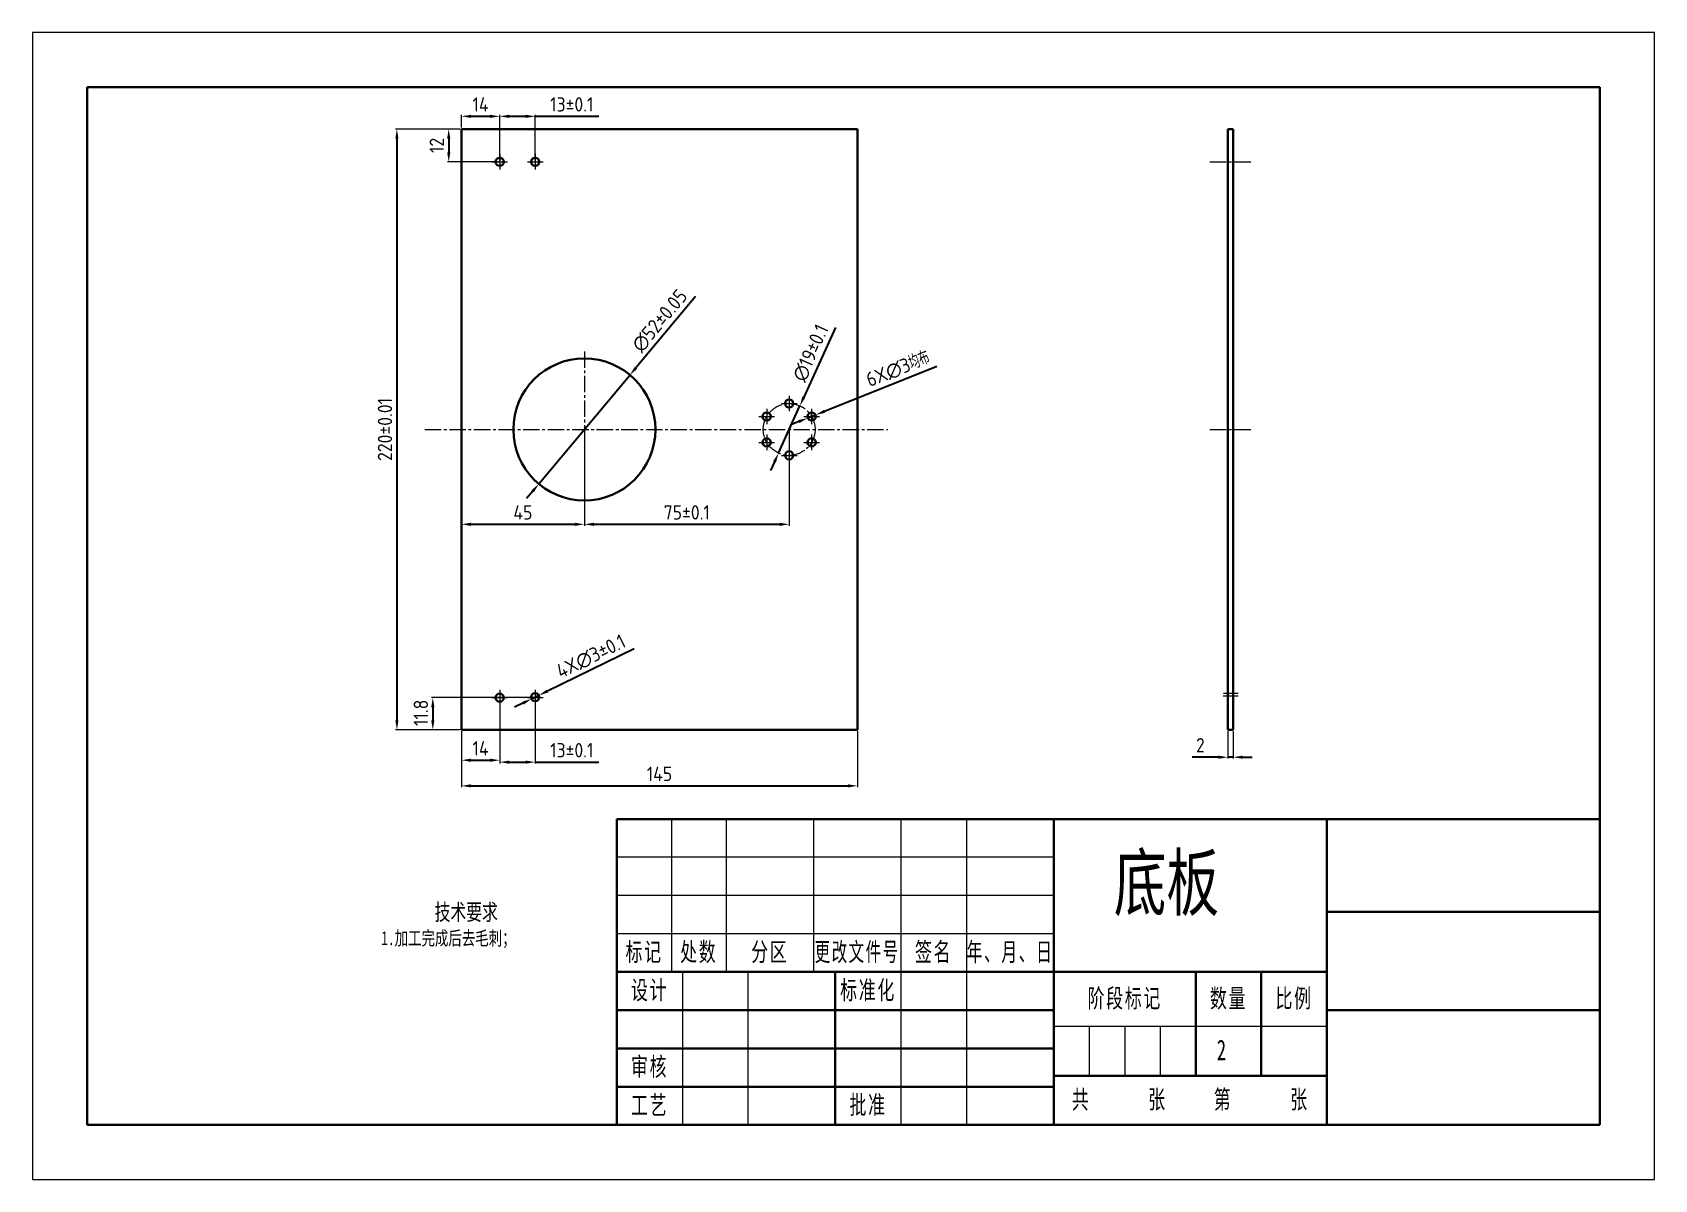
# Model space of a CAD drawing. Header units: millimetres. Extents: x 208 to 276696, y -381762 to 69.
# Drawn here: x 985 to 1579, y -351 to 69 of the extents above; entities that cross this region are included whole.
import ezdxf
from ezdxf.enums import TextEntityAlignment as Align

# ---------------------------------------------------------------- set-up
doc = ezdxf.new("R2010")
doc.units = ezdxf.units.MM
doc.header["$LTSCALE"] = 0.5
doc.header["$PDSIZE"] = -5
doc.linetypes.add('点画线', pattern=[18, 12, -2, 2, -2])
doc.layers.get('0').update_dxf_attribs({"lineweight": 30})
for name, color, linetype, lineweight in [('中心线层', 1, '点画线', 15), ('尺寸', 3, 'Continuous', 15), ('尺寸线层', 3, 'Continuous', 15), ('粗实线层', 7, 'Continuous', 30), ('细实线层', 7, 'Continuous', 15)]:
    doc.layers.add(name, color=color, linetype=linetype, lineweight=lineweight)
doc.styles.get("Standard").update_dxf_attribs({"font": 'isocp.shx', "bigfont": 'gbcbig.shx'})
doc.styles.add('标准', font='', dxfattribs={"width": 0.667})
doc.styles.add('汉字', font='STFANGSO.TTF', dxfattribs={"width": 0.707})
doc.styles.get('标准').set_extended_font_data('宋体')
doc.dimstyles.new('AM_ISO', dxfattribs={"dimscale": 0.5, "dimtxt": 3.5, "dimasz": 3.5, "dimexe": 1, "dimexo": 1, "dimgap": 1.5, "dimtad": 1, "dimdsep": 46, "dimtxsty": 'Standard', "dimcen": 0, "dimclrd": 256, "dimclre": 256, "dimclrt": 2, "dimadec": 0, "dimazin": 2, "dimtp": 0.1, "dimtm": 0.1, "dimtfac": 0.71, "dimtdec": 3, "dimtmove": 0, "dimatfit": 3, "dimfxl": 1, "dimlwd": -1, "dimlwe": -1, "dimarcsym": 1})
doc.dimstyles.new('AM_ISO$3', dxfattribs={"dimscale": 0.5, "dimtxt": 3.5, "dimasz": 3.5, "dimexe": 1, "dimexo": 1, "dimgap": 1.5, "dimtad": 1, "dimtoh": 1, "dimdsep": 46, "dimtxsty": 'Standard', "dimcen": 0, "dimclrd": 256, "dimclre": 256, "dimclrt": 2, "dimadec": 0, "dimazin": 2, "dimtp": 0.1, "dimtm": 0.1, "dimtfac": 0.71, "dimtofl": 0, "dimtmove": 0, "dimatfit": 0, "dimfxl": 1, "dimlwd": -1, "dimlwe": -1, "dimarcsym": 1})

msp = doc.modelspace()

# ---------------------------------------------------------------- texts
at = {"attachment_point": 1, "style": '汉字'}
for s, insert, char_height in [('底板\\P ', (1381.44, -232.454), 20), ('\\pi33.975;{\\H0.8x;技术要求}\\P\\pi0;    {\\H0.68x;1.加工完成后去毛刺；\\P }', (1098.798, -250.249), 7.5)]:
    msp.add_mtext_dynamic_manual_height_columns(s, width=75.69103, gutter_width=12.5, heights=[0], dxfattribs=dict(at, insert=insert, char_height=char_height))
at = {"layer": '尺寸', "insert": (1419.193, -299.98), "char_height": 7.5, "attachment_point": 1, "style": '标准'}
msp.add_mtext_dynamic_manual_height_columns('2', width=12.19954, gutter_width=12.5, heights=[0], dxfattribs=at)

# ---------------------------------------------------------------- blocks, each defined once
blk = doc.blocks.new('*D45')
at = {"layer": 'Defpoints', "color": 0, "transparency": 16777216}
for p in [(1272.23, -71.24), (1269.44, -72.35)]:
    blk.add_point(p, dxfattribs=at)
at = {"layer": '尺寸', "linetype": 'ByBlock', "lineweight": -3, "transparency": 16777216}
for p, q in [((1316.7, -53.53), (1275.48, -69.95)), ((1269.44, -72.35), (1272.23, -71.24)), ((1266.19, -73.65), (1262.94, -74.94))]:
    blk.add_line(p, q, dxfattribs=at)
at = {"layer": '尺寸', "transparency": 16777216}
for points in [[(1275.27, -69.41), (1275.7, -70.49), (1272.23, -71.24)], [(1265.98, -73.11), (1266.41, -74.19), (1269.44, -72.35)]]:
    blk.add_solid(points, dxfattribs=at)
at = {"layer": '尺寸', "color": 2, "transparency": 16777216, "insert": (1302.44, -54.31), "char_height": 5.25, "attachment_point": 5, "rotation": 21.72428}
blk.add_mtext('6X∅3均布', dxfattribs=at)
blk = doc.blocks.new('*D46')
at = {"layer": 'Defpoints', "color": 0, "transparency": 16777216}
for p in [(1266.53, -67.89), (1258.7, -85.2)]:
    blk.add_point(p, dxfattribs=at)
at = {"layer": '尺寸', "linetype": 'ByBlock', "lineweight": -3, "transparency": 16777216}
for p, q in [((1279.52, -39.18), (1267.97, -64.7)), ((1258.7, -85.2), (1266.53, -67.89)), ((1257.25, -88.39), (1255.81, -91.58))]:
    blk.add_line(p, q, dxfattribs=at)
at = {"layer": '尺寸', "transparency": 16777216}
for points in [[(1267.44, -64.46), (1268.5, -64.94), (1266.53, -67.89)], [(1256.72, -88.15), (1257.78, -88.63), (1258.7, -85.2)]]:
    blk.add_solid(points, dxfattribs=at)
at = {"layer": '尺寸', "color": 2, "transparency": 16777216, "insert": (1270.48, -48.54), "char_height": 5.25, "attachment_point": 5, "rotation": 65.66063}
blk.add_mtext('∅19%%P0.1', dxfattribs=at)
blk = doc.blocks.new('*D49')
at = {"layer": 'Defpoints', "color": 0, "transparency": 16777216}
for p in [(1204.29, -56.61), (1170.93, -96.49)]:
    blk.add_point(p, dxfattribs=at)
at = {"layer": '尺寸', "linetype": 'ByBlock', "lineweight": -3, "transparency": 16777216}
for p, q in [((1228.35, -27.85), (1206.54, -53.92)), ((1170.93, -96.49), (1204.29, -56.61)), ((1168.68, -99.17), (1166.44, -101.86))]:
    blk.add_line(p, q, dxfattribs=at)
at = {"layer": '尺寸', "transparency": 16777216}
for points in [[(1206.09, -53.55), (1206.99, -54.3), (1204.29, -56.61)], [(1168.24, -98.8), (1169.13, -99.55), (1170.93, -96.49)]]:
    blk.add_solid(points, dxfattribs=at)
at = {"layer": '尺寸', "color": 2, "transparency": 16777216, "insert": (1215.21, -36.74), "char_height": 5.25, "attachment_point": 5, "rotation": 50.0852}
blk.add_mtext('∅52%%P0.05', dxfattribs=at)
blk = doc.blocks.new('*D50')
at = {"layer": 'Defpoints', "color": 0, "transparency": 16777216}
for p in [(1142.61, -76.55), (1187.61, -76.55), (1187.61, -111.28)]:
    blk.add_point(p, dxfattribs=at)
at = {"layer": '尺寸', "linetype": 'ByBlock', "transparency": 16777216}
for p, q in [((1142.61, -77.05), (1142.61, -111.78)), ((1187.61, -77.05), (1187.61, -111.78))]:
    blk.add_line(p, q, dxfattribs=at)
at = {"layer": '尺寸', "linetype": 'ByBlock', "lineweight": -3, "transparency": 16777216}
blk.add_line((1146.11, -111.28), (1184.11, -111.28), dxfattribs=at)
at = {"layer": '尺寸', "transparency": 16777216}
for points in [[(1146.11, -110.7), (1146.11, -111.87), (1142.61, -111.28)], [(1184.11, -110.7), (1184.11, -111.87), (1187.61, -111.28)]]:
    blk.add_solid(points, dxfattribs=at)
at = {"layer": '尺寸', "color": 2, "transparency": 16777216, "insert": (1165.11, -106.91), "char_height": 5.25, "attachment_point": 5}
blk.add_mtext('45', dxfattribs=at)
blk = doc.blocks.new('*D51')
at = {"layer": 'Defpoints', "color": 0, "transparency": 16777216}
for p in [(1187.61, -76.55), (1262.61, -76.55), (1262.61, -111.28)]:
    blk.add_point(p, dxfattribs=at)
at = {"layer": '尺寸', "linetype": 'ByBlock', "transparency": 16777216}
for p, q in [((1187.61, -77.05), (1187.61, -111.78)), ((1262.61, -77.05), (1262.61, -111.78))]:
    blk.add_line(p, q, dxfattribs=at)
at = {"layer": '尺寸', "linetype": 'ByBlock', "lineweight": -3, "transparency": 16777216}
blk.add_line((1191.11, -111.28), (1259.11, -111.28), dxfattribs=at)
at = {"layer": '尺寸', "transparency": 16777216}
for points in [[(1191.11, -110.7), (1191.11, -111.87), (1187.61, -111.28)], [(1259.11, -110.7), (1259.11, -111.87), (1262.61, -111.28)]]:
    blk.add_solid(points, dxfattribs=at)
at = {"layer": '尺寸', "color": 2, "transparency": 16777216, "insert": (1225.11, -106.91), "char_height": 5.25, "attachment_point": 5}
blk.add_mtext('75%%P0.1', dxfattribs=at)
blk = doc.blocks.new('*D52')
at = {"layer": 'Defpoints', "color": 0, "transparency": 16777216}
for p in [(1156.61, 38.1), (1142.61, 33.45), (1156.61, 21.45)]:
    blk.add_point(p, dxfattribs=at)
at = {"layer": '尺寸', "linetype": 'ByBlock', "transparency": 16777216}
for p, q in [((1142.61, 33.95), (1142.61, 38.6)), ((1156.61, 21.95), (1156.61, 38.6))]:
    blk.add_line(p, q, dxfattribs=at)
at = {"layer": '尺寸', "linetype": 'ByBlock', "lineweight": -3, "transparency": 16777216}
blk.add_line((1146.11, 38.1), (1153.11, 38.1), dxfattribs=at)
at = {"layer": '尺寸', "transparency": 16777216}
for points in [[(1146.11, 38.68), (1146.11, 37.52), (1142.61, 38.1)], [(1153.11, 38.68), (1153.11, 37.52), (1156.61, 38.1)]]:
    blk.add_solid(points, dxfattribs=at)
at = {"layer": '尺寸', "color": 2, "transparency": 16777216, "insert": (1149.61, 42.47), "char_height": 5.25, "attachment_point": 5}
blk.add_mtext('14', dxfattribs=at)
blk = doc.blocks.new('*D53')
at = {"layer": 'Defpoints', "color": 0, "transparency": 16777216}
for p in [(1169.61, 38.1), (1156.61, 21.45), (1169.61, 21.45)]:
    blk.add_point(p, dxfattribs=at)
at = {"layer": '尺寸', "linetype": 'ByBlock', "transparency": 16777216}
for p, q in [((1156.61, 21.95), (1156.61, 38.6)), ((1169.61, 21.95), (1169.61, 38.6))]:
    blk.add_line(p, q, dxfattribs=at)
at = {"layer": '尺寸', "linetype": 'ByBlock', "lineweight": -3, "transparency": 16777216}
for p, q in [((1160.11, 38.1), (1166.11, 38.1)), ((1169.61, 38.1), (1192.89, 38.1))]:
    blk.add_line(p, q, dxfattribs=at)
at = {"layer": '尺寸', "transparency": 16777216}
for points in [[(1160.11, 38.68), (1160.11, 37.52), (1156.61, 38.1)], [(1166.11, 38.68), (1166.11, 37.52), (1169.61, 38.1)]]:
    blk.add_solid(points, dxfattribs=at)
at = {"layer": '尺寸', "color": 2, "transparency": 16777216, "insert": (1183, 42.47), "char_height": 5.25, "attachment_point": 5}
blk.add_mtext('13%%P0.1', dxfattribs=at)
blk = doc.blocks.new('*D54')
at = {"layer": 'Defpoints', "color": 0, "transparency": 16777216}
for p in [(1142.61, 33.45), (1137.94, 21.45), (1156.61, 21.45)]:
    blk.add_point(p, dxfattribs=at)
at = {"layer": '尺寸', "linetype": 'ByBlock', "transparency": 16777216}
for p, q in [((1142.11, 33.45), (1137.44, 33.45)), ((1156.11, 21.45), (1137.44, 21.45))]:
    blk.add_line(p, q, dxfattribs=at)
at = {"layer": '尺寸', "linetype": 'ByBlock', "lineweight": -3, "transparency": 16777216}
blk.add_line((1137.94, 29.95), (1137.94, 24.95), dxfattribs=at)
at = {"layer": '尺寸', "transparency": 16777216}
for points in [[(1137.36, 29.95), (1138.53, 29.95), (1137.94, 33.45)], [(1137.36, 24.95), (1138.53, 24.95), (1137.94, 21.45)]]:
    blk.add_solid(points, dxfattribs=at)
at = {"layer": '尺寸', "color": 2, "transparency": 16777216, "insert": (1133.57, 27.45), "char_height": 5.25, "attachment_point": 5, "rotation": 90}
blk.add_mtext('12', dxfattribs=at)
blk = doc.blocks.new('*D55')
at = {"layer": 'Defpoints', "color": 0, "transparency": 16777216}
for p in [(1169.61, -174.74), (1132.11, -186.55), (1142.61, -186.55)]:
    blk.add_point(p, dxfattribs=at)
at = {"layer": '尺寸', "linetype": 'ByBlock', "transparency": 16777216}
for p, q in [((1169.11, -174.74), (1131.61, -174.74)), ((1142.11, -186.55), (1131.61, -186.55))]:
    blk.add_line(p, q, dxfattribs=at)
at = {"layer": '尺寸', "linetype": 'ByBlock', "lineweight": -3, "transparency": 16777216}
blk.add_line((1132.11, -178.24), (1132.11, -183.05), dxfattribs=at)
at = {"layer": '尺寸', "transparency": 16777216}
for points in [[(1131.52, -178.24), (1132.69, -178.24), (1132.11, -174.74)], [(1131.52, -183.05), (1132.69, -183.05), (1132.11, -186.55)]]:
    blk.add_solid(points, dxfattribs=at)
at = {"layer": '尺寸', "color": 2, "transparency": 16777216, "insert": (1127.73, -180.3), "char_height": 5.25, "attachment_point": 5, "rotation": 90}
blk.add_mtext('11.8', dxfattribs=at)
blk = doc.blocks.new('*D56')
at = {"layer": 'Defpoints', "color": 0, "transparency": 16777216}
for p in [(1156.61, -174.74), (1169.61, -174.74), (1169.61, -198.35)]:
    blk.add_point(p, dxfattribs=at)
at = {"layer": '尺寸', "linetype": 'ByBlock', "transparency": 16777216}
for p, q in [((1156.61, -175.24), (1156.61, -198.85)), ((1169.61, -175.24), (1169.61, -198.85))]:
    blk.add_line(p, q, dxfattribs=at)
at = {"layer": '尺寸', "linetype": 'ByBlock', "lineweight": -3, "transparency": 16777216}
for p, q in [((1160.11, -198.35), (1166.11, -198.35)), ((1169.61, -198.35), (1192.89, -198.35))]:
    blk.add_line(p, q, dxfattribs=at)
at = {"layer": '尺寸', "transparency": 16777216}
for points in [[(1160.11, -197.77), (1160.11, -198.93), (1156.61, -198.35)], [(1166.11, -197.77), (1166.11, -198.93), (1169.61, -198.35)]]:
    blk.add_solid(points, dxfattribs=at)
at = {"layer": '尺寸', "color": 2, "transparency": 16777216, "insert": (1183, -193.98), "char_height": 5.25, "attachment_point": 5}
blk.add_mtext('13%%P0.1', dxfattribs=at)
blk = doc.blocks.new('*D57')
at = {"layer": 'Defpoints', "color": 0, "transparency": 16777216}
for p in [(1156.61, -174.74), (1142.61, -186.55), (1156.61, -197.65)]:
    blk.add_point(p, dxfattribs=at)
at = {"layer": '尺寸', "linetype": 'ByBlock', "transparency": 16777216}
for p, q in [((1156.61, -175.24), (1156.61, -198.15)), ((1142.61, -187.05), (1142.61, -198.15))]:
    blk.add_line(p, q, dxfattribs=at)
at = {"layer": '尺寸', "linetype": 'ByBlock', "lineweight": -3, "transparency": 16777216}
blk.add_line((1146.11, -197.65), (1153.11, -197.65), dxfattribs=at)
at = {"layer": '尺寸', "transparency": 16777216}
for points in [[(1146.11, -197.07), (1146.11, -198.24), (1142.61, -197.65)], [(1153.11, -197.07), (1153.11, -198.24), (1156.61, -197.65)]]:
    blk.add_solid(points, dxfattribs=at)
at = {"layer": '尺寸', "color": 2, "transparency": 16777216, "insert": (1149.61, -193.28), "char_height": 5.25, "attachment_point": 5}
blk.add_mtext('14', dxfattribs=at)
blk = doc.blocks.new('*D59')
at = {"layer": 'Defpoints', "color": 0, "transparency": 16777216}
for p in [(1142.61, -186.55), (1287.61, -186.55), (1287.61, -207.04)]:
    blk.add_point(p, dxfattribs=at)
at = {"layer": '尺寸', "linetype": 'ByBlock', "transparency": 16777216}
for p, q in [((1142.61, -187.05), (1142.61, -207.54)), ((1287.61, -187.05), (1287.61, -207.54))]:
    blk.add_line(p, q, dxfattribs=at)
at = {"layer": '尺寸', "linetype": 'ByBlock', "lineweight": -3, "transparency": 16777216}
blk.add_line((1146.11, -207.04), (1284.11, -207.04), dxfattribs=at)
at = {"layer": '尺寸', "transparency": 16777216}
for points in [[(1146.11, -206.45), (1146.11, -207.62), (1142.61, -207.04)], [(1284.11, -206.45), (1284.11, -207.62), (1287.61, -207.04)]]:
    blk.add_solid(points, dxfattribs=at)
at = {"layer": '尺寸', "color": 2, "transparency": 16777216, "insert": (1215.11, -202.66), "char_height": 5.25, "attachment_point": 5}
blk.add_mtext('145', dxfattribs=at)
blk = doc.blocks.new('*D60')
at = {"layer": 'Defpoints', "color": 0, "transparency": 16777216}
for p in [(1142.61, 33.45), (1118.96, -186.55), (1142.61, -186.55)]:
    blk.add_point(p, dxfattribs=at)
at = {"layer": '尺寸', "linetype": 'ByBlock', "transparency": 16777216}
for p, q in [((1142.11, 33.45), (1118.46, 33.45)), ((1142.11, -186.55), (1118.46, -186.55))]:
    blk.add_line(p, q, dxfattribs=at)
at = {"layer": '尺寸', "linetype": 'ByBlock', "lineweight": -3, "transparency": 16777216}
blk.add_line((1118.96, 29.95), (1118.96, -183.05), dxfattribs=at)
at = {"layer": '尺寸', "transparency": 16777216}
for points in [[(1118.38, 29.95), (1119.54, 29.95), (1118.96, 33.45)], [(1118.38, -183.05), (1119.54, -183.05), (1118.96, -186.55)]]:
    blk.add_solid(points, dxfattribs=at)
at = {"layer": '尺寸', "color": 2, "transparency": 16777216, "insert": (1114.58, -76.55), "char_height": 5.25, "attachment_point": 5, "rotation": 90}
blk.add_mtext('220%%P0.01', dxfattribs=at)
blk = doc.blocks.new('*D61')
at = {"layer": 'Defpoints', "color": 0, "transparency": 16777216}
for p in [(1423.2, -186.55), (1425.2, -186.55), (1423.2, -196.54)]:
    blk.add_point(p, dxfattribs=at)
at = {"layer": '尺寸', "linetype": 'ByBlock', "transparency": 16777216}
for p, q in [((1423.2, -187.05), (1423.2, -197.04)), ((1425.2, -187.05), (1425.2, -197.04))]:
    blk.add_line(p, q, dxfattribs=at)
at = {"layer": '尺寸', "linetype": 'ByBlock', "lineweight": -3, "transparency": 16777216}
for p, q in [((1419.7, -196.54), (1410.15, -196.54)), ((1425.2, -196.54), (1423.2, -196.54)), ((1428.7, -196.54), (1432.2, -196.54))]:
    blk.add_line(p, q, dxfattribs=at)
at = {"layer": '尺寸', "transparency": 16777216}
for points in [[(1419.7, -195.96), (1419.7, -197.13), (1423.2, -196.54)], [(1428.7, -195.96), (1428.7, -197.13), (1425.2, -196.54)]]:
    blk.add_solid(points, dxfattribs=at)
at = {"layer": '尺寸', "color": 2, "transparency": 16777216, "insert": (1413.17, -192.17), "char_height": 5.25, "attachment_point": 5}
blk.add_mtext('2', dxfattribs=at)
blk = doc.blocks.new('$CAXA_FRAME_13B17AC1$')
at = {"layer": '粗实线层'}
for p, q in [((95, 138.5), (-95, 138.5)), ((-95, 138.5), (-95, -138.5)), ((95, -138.5), (95, 138.5)), ((-95, -138.5), (95, -138.5))]:
    blk.add_line(p, q, dxfattribs=at)
at = {"layer": '细实线层'}
for p, q in [((105, 148.5), (-105, 148.5)), ((-105, 148.5), (-105, -148.5)), ((105, -148.5), (105, 148.5)), ((-105, -148.5), (105, -148.5))]:
    blk.add_line(p, q, dxfattribs=at)
blk = doc.blocks.new('$CAXA_TITLE_151E506F$')
at = {"layer": '粗实线层'}
for p, q in [((0, 56), (-180, 56)), ((-180, 56), (-180, 0)), ((-100, 56), (-100, 0)), ((-50, 56), (-50, 0)), ((0, 0), (0, 56)), ((0, 39), (-50, 39)), ((-50, 28), (-180, 28)), ((-140, 28), (-140, 0)), ((-74, 28), (-74, 9)), ((-62, 28), (-62, 9)), ((-100, 21), (-180, 21)), ((0, 21), (-50, 21)), ((-100, 14), (-180, 14)), ((-50, 9), (-100, 9)), ((-100, 7), (-180, 7)), ((0, 0), (-180, 0))]:
    blk.add_line(p, q, dxfattribs=at)
at = {"layer": '细实线层'}
for p, q in [((-170, 56), (-170, 28)), ((-160, 56), (-160, 28)), ((-144, 56), (-144, 28)), ((-128, 56), (-128, 0)), ((-116, 56), (-116, 0)), ((-100, 49), (-180, 49)), ((-100, 42), (-180, 42)), ((-100, 35), (-180, 35)), ((-168, 28), (-168, 0)), ((-156, 28), (-156, 0)), ((-50, 18), (-100, 18)), ((-93.5, 18), (-93.5, 9)), ((-87, 18), (-87, 9)), ((-80.5, 18), (-80.5, 9))]:
    blk.add_line(p, q, dxfattribs=at)
at = {"layer": '尺寸线层', "attachment_point": 5, "line_spacing_factor": 1.369753, "style": '标准'}
for s, insert, char_height, width in [('\\T1.1;标记', (-175, 31.5), 3.405, 18), ('\\T1.1;处数', (-165, 31.5), 3.405, 18), ('\\T1.1;分区', (-152, 31.5), 3.405, 30), ('\\T1.1;{\\W0.60886;更改文件号}', (-136, 31.5), 3.4054, 30), ('\\T1.1;签名', (-122, 31.5), 3.405, 22), ('\\T1.1;{\\W0.622239;年、月、日}', (-108, 31.5), 3.4054, 30), ('\\T1.1;设计', (-174, 24.5), 3.405, 22), ('\\T1.1;标准化', (-134, 24.5), 3.405, 22), ('\\T1.1;阶段标记', (-87, 23), 3.405, 50), ('{\\T1.1;数量}', (-68, 23), 3.405, 22), ('\\T1.1;比例', (-56, 23), 3.405, 22), ('\\T1.1;审核', (-174, 10.5), 3.405, 22), ('\\T1.1;共', (-95, 4.5), 3.405, 8), ('\\T1.1;张', (-81, 4.5), 3.405, 8), ('\\T1.1;第', (-69, 4.5), 3.405, 8), ('\\T1.1;张', (-55, 4.5), 3.405, 8), ('\\T1.1;工艺', (-174, 3.5), 3.405, 22), ('\\T1.1;批准', (-134, 3.5), 3.405, 22)]:
    blk.add_mtext(s, dxfattribs=dict(at, insert=insert, char_height=char_height, width=width))
at = {"layer": '尺寸线层', "style": '标准'}
for tag, height, width, p in [('标记C', 3.54, 0.667, (-175, 52.5)), ('处数C', 3.54, 0.667, (-165, 52.5)), ('分区C', 3.54, 0.667, (-152, 52.5)), ('更改文件号C', 3.54, 0.512156, (-136, 52.5)), ('更改签名C', 3.54, 0.459969, (-122, 52.5)), ('更改日期C', 3.54, 0.62723, (-108, 52.5)), ('单位名称', 5.05, 0.667, (-25, 47.5)), ('标记B', 3.54, 0.667, (-175, 45.5)), ('处数B', 3.54, 0.667, (-165, 45.5)), ('分区B', 3.54, 0.667, (-152, 45.5)), ('更改文件号B', 3.54, 0.512156, (-136, 45.5)), ('更改签名B', 3.54, 0.459969, (-122, 45.5)), ('更改日期B', 3.54, 0.62723, (-108, 45.5)), ('材料名称', 5.05, 0.667, (-75, 42)), ('标记A', 3.54, 0.667, (-175, 38.5)), ('处数A', 3.54, 0.667, (-165, 38.5)), ('分区A', 3.54, 0.667, (-152, 38.5)), ('更改文件号A', 3.54, 0.512156, (-136, 38.5)), ('更改签名A', 3.54, 0.459969, (-122, 38.5)), ('更改日期A', 3.54, 0.62723, (-108, 38.5)), ('图纸名称', 5.05, 0.667, (-25, 30)), ('设计', 3.54, 0.667, (-162, 24.5)), ('设计日期', 3.54, 0.667, (-148, 24.5)), ('标准化', 3.54, 0.667, (-122, 24.5)), ('标准化日期', 3.54, 0.569556, (-108, 24.5)), ('阶段标记S', 3.54, 0.229984, (-96.75, 13.5)), ('阶段标记A', 3.54, 0.229984, (-90.25, 13.5)), ('阶段标记B', 3.54, 0.229984, (-83.75, 13.5)), ('阶段标记C', 3.54, 0.229984, (-77.25, 13.5)), ('重量', 3.54, 0.667, (-68, 13.5)), ('图纸比例', 3.54, 0.524733, (-56, 13.5)), ('审核', 3.54, 0.667, (-162, 10.5)), ('审核日期', 3.54, 0.667, (-148, 10.5)), ('图纸编号', 5.05, 0.667, (-25.07, 9.53)), ('页数', 3.54, 0.667, (-88, 4.5)), ('页码', 3.54, 0.667, (-62, 4.5)), ('工艺', 3.54, 0.667, (-162, 3.5)), ('工艺日期', 3.54, 0.667, (-148, 3.5)), ('批准', 3.54, 0.667, (-122, 3.5)), ('批准日期', 3.54, 0.667, (-108, 3.5))]:
    blk.add_attdef(tag, text='', height=height, dxfattribs=dict(at, width=width)).set_placement(p, align=Align.MIDDLE_CENTER)
blk = doc.blocks.new('*D96')
at = {"layer": 'Defpoints', "color": 0, "transparency": 16777216}
for p in [(1168.26, -175.21), (1170.96, -173.89)]:
    blk.add_point(p, dxfattribs=at)
at = {"layer": '尺寸', "linetype": 'ByBlock', "lineweight": -3, "transparency": 16777216}
for p, q in [((1205.81, -156.87), (1174.1, -172.35)), ((1165.12, -176.74), (1161.97, -178.28)), ((1168.26, -175.21), (1170.96, -173.89))]:
    blk.add_line(p, q, dxfattribs=at)
at = {"layer": '尺寸', "transparency": 16777216}
for points in [[(1173.85, -171.83), (1174.36, -172.88), (1170.96, -173.89)], [(1164.86, -176.22), (1165.37, -177.27), (1168.26, -175.21)]]:
    blk.add_solid(points, dxfattribs=at)
at = {"layer": '尺寸', "color": 2, "transparency": 16777216, "insert": (1190.05, -159.69), "char_height": 5.25, "attachment_point": 5, "rotation": 26.03453}
blk.add_mtext('4X∅3%%P0.1', dxfattribs=at)

# ---------------------------------------------------------------- dimensions: what is measured, and where the dimension line sits
at = {"layer": '尺寸'}
for base, p1, p2, picture, middle in [((1156.611, 38.1), (1142.611, 33.452), (1156.611, 21.452), '*D52', (1149.611, 42.475)), ((1187.611, -111.285), (1142.611, -76.548), (1187.611, -76.548), '*D50', (1165.111, -106.91)), ((1156.611, -197.655), (1142.611, -186.548), (1156.611, -174.742), '*D57', (1149.611, -193.28))]:
    dim = msp.add_linear_dim(base=base, p1=p1, p2=p2, dimstyle='AM_ISO', override={"dimtxt": 10.5, "dimasz": 7, "dimgap": 3.5, "dimlwd": 65533}, dxfattribs=at)
    dim.commit()
    dim.dimension.update_dxf_attribs({"geometry": picture, "text_midpoint": middle})
for base, p1, p2, picture, middle in [((1169.611, 38.1), (1156.611, 21.452), (1169.611, 21.452), '*D53', (1182.999, 42.475)), ((1262.611, -111.285), (1187.611, -76.548), (1262.611, -76.548), '*D51', (1225.111, -106.91))]:
    dim = msp.add_linear_dim(base=base, p1=p1, p2=p2, text='<>%%P0.1', dimstyle='AM_ISO', override={"dimtxt": 10.5, "dimasz": 7, "dimgap": 3.5, "dimpost": '', "dimlwd": 65533}, dxfattribs=at)
    dim.commit()
    dim.dimension.update_dxf_attribs({"geometry": picture, "text_midpoint": middle})
dim = msp.add_linear_dim(base=(1118.959, -186.548), p1=(1142.611, 33.452), p2=(1142.611, -186.548), angle=90, text='<>%%P0.01', dimstyle='AM_ISO', override={"dimtxt": 10.5, "dimasz": 7, "dimgap": 3.5, "dimpost": '', "dimlwd": 65533}, dxfattribs=at)
dim.commit()
dim.dimension.update_dxf_attribs({"geometry": '*D60', "text_midpoint": (1114.584, -76.548)})
dim = msp.add_linear_dim(base=(1137.942, 21.452), p1=(1142.611, 33.452), p2=(1156.611, 21.452), angle=90, dimstyle='AM_ISO', override={"dimtxt": 10.5, "dimasz": 7, "dimgap": 3.5, "dimlwd": 65533}, dxfattribs=at)
dim.commit()
dim.dimension.update_dxf_attribs({"geometry": '*D54', "text_midpoint": (1133.566, 27.452)})
for p1, p2, text, picture, middle in [((1170.928, -96.49), (1204.294, -56.606), '<>%%P0.05', '*D49', (1215.212, -36.736)), ((1258.696, -85.204), (1266.526, -67.893), '<>%%P0.1', '*D46', (1270.478, -48.542))]:
    dim = msp.add_diameter_dim_2p(p1=p1, p2=p2, text=text, dimstyle='AM_ISO$3', override={"dimtxt": 10.5, "dimasz": 7, "dimgap": 3.5, "dimtoh": 0, "dimpost": '', "dimtdec": 3, "dimtofl": 1, "dimatfit": 3, "dimlwd": 65533}, dxfattribs=at)
    dim.commit()
    dim.dimension.update_dxf_attribs({"geometry": picture, "text_midpoint": middle})
for p1, p2, text, override, picture, middle in [((1269.445, -72.354), (1272.232, -71.243), '6X<>均布', {"dimtxt": 10.5, "dimasz": 7, "dimgap": 3.5, "dimtoh": 0, "dimtdec": 3, "dimtofl": 1, "dimatfit": 3, "dimlwd": 65533}, '*D45', (1304.124, -58.536)), ((1168.263, -175.207), (1170.959, -173.89), '4X<>%%P0.1', {"dimtxt": 10.5, "dimasz": 7, "dimgap": 3.5, "dimtoh": 0, "dimpost": '', "dimtdec": 3, "dimtofl": 1, "dimatfit": 3, "dimlwd": 65533}, '*D96', (1191.974, -163.624))]:
    dim = msp.add_diameter_dim_2p(p1=p1, p2=p2, text=text, dimstyle='AM_ISO$3', override=override, dxfattribs=at)
    dim.commit()
    dim.dimension.update_dxf_attribs({"geometry": picture, "text_midpoint": middle, "dimtype": 163})
dim = msp.add_linear_dim(base=(1132.107, -186.548), p1=(1169.611, -174.745), p2=(1142.611, -186.548), angle=90, dimstyle='AM_ISO', override={"dimtxt": 10.5, "dimasz": 7, "dimgap": 3.5, "dimlwd": 65533}, dxfattribs=at)
dim.commit()
dim.dimension.update_dxf_attribs({"geometry": '*D55', "text_midpoint": (1132.107, -180.298), "dimtype": 160})
dim = msp.add_linear_dim(base=(1169.611, -198.351), p1=(1156.611, -174.742), p2=(1169.611, -174.745), text='<>%%P0.1', dimstyle='AM_ISO', override={"dimtxt": 10.5, "dimasz": 7, "dimgap": 3.5, "dimlwd": 65533}, dxfattribs=at)
dim.commit()
dim.dimension.update_dxf_attribs({"geometry": '*D56', "text_midpoint": (1182.999, -198.351), "dimtype": 160})
for base, p1, p2, picture, middle in [((1287.611, -207.036), (1142.611, -186.548), (1287.611, -186.548), '*D59', (1215.111, -207.036)), ((1423.196, -196.544), (1425.196, -186.548), (1423.196, -186.548), '*D61', (1413.171, -196.544))]:
    dim = msp.add_linear_dim(base=base, p1=p1, p2=p2, dimstyle='AM_ISO', override={"dimtxt": 10.5, "dimasz": 7, "dimgap": 3.5, "dimlwd": 65533}, dxfattribs=at)
    dim.commit()
    dim.dimension.update_dxf_attribs({"geometry": picture, "text_midpoint": middle, "dimtype": 160})

# ---------------------------------------------------------------- linework, layer by layer
at = {"color": 7}
for p, q in [((1287.611, 33.452), (1142.611, 33.452)), ((1142.611, 33.452), (1142.611, -186.548)), ((1287.611, -186.548), (1287.611, 33.452)), ((1423.196, 33.452), (1425.196, 33.452)), ((1423.196, 33.452), (1423.196, -186.548)), ((1425.196, 33.452), (1425.196, -186.548)), ((1142.611, -186.548), (1287.611, -186.548)), ((1423.196, -186.548), (1425.196, -186.548))]:
    msp.add_line(p, q, dxfattribs=at)
for centre, radius in [((1156.611, 21.452), 1.5), ((1169.611, 21.452), 1.5), ((1187.611, -76.548), 26), ((1254.384, -71.798), 1.5), ((1262.611, -67.048), 1.5), ((1270.838, -71.798), 1.5), ((1254.384, -81.298), 1.5), ((1270.838, -81.298), 1.5), ((1262.611, -86.048), 1.5), ((1156.611, -174.742), 1.5), ((1169.611, -174.548), 1.5)]:
    msp.add_circle(centre, radius, dxfattribs=at)
at = {"layer": '中心线层'}
for p, q in [((1156.611, 24.311), (1156.611, 18.592)), ((1169.611, 24.311), (1169.611, 18.592)), ((1153.751, 21.452), (1159.471, 21.452)), ((1166.751, 21.452), (1172.471, 21.452)), ((1416.605, 21.452), (1432.472, 21.452)), ((1187.611, -47.951), (1187.611, -105.146)), ((1262.611, -64.189), (1262.611, -69.908)), ((1254.384, -68.939), (1254.384, -74.658)), ((1259.751, -67.048), (1265.471, -67.048)), ((1270.838, -68.939), (1270.838, -74.658)), ((1129.189, -76.548), (1298.735, -76.548)), ((1183.107, -76.548), (1201.48, -76.548)), ((1251.524, -71.798), (1257.244, -71.798)), ((1267.979, -71.798), (1273.698, -71.798)), ((1416.605, -76.548), (1432.472, -76.548)), ((1251.524, -81.298), (1257.244, -81.298)), ((1254.384, -78.439), (1254.384, -84.158)), ((1267.979, -81.298), (1273.698, -81.298)), ((1270.838, -78.439), (1270.838, -84.158)), ((1259.751, -86.048), (1265.471, -86.048)), ((1262.611, -83.189), (1262.611, -88.908)), ((1156.611, -171.882), (1156.611, -177.602)), ((1169.611, -171.885), (1169.611, -177.604)), ((1153.751, -174.742), (1159.471, -174.742)), ((1166.751, -174.745), (1172.471, -174.745)), ((1421.492, -174.048), (1427.015, -174.048)), ((1421.632, -173.048), (1426.968, -173.048))]:
    msp.add_line(p, q, dxfattribs=at)
msp.add_circle((1262.611, -76.548), 9.5, dxfattribs=at)

# ---------------------------------------------------------------- block references
at = {"layer": '粗实线层', "xscale": 2, "yscale": 2, "zscale": 2, "rotation": 270}
msp.add_blockref('$CAXA_FRAME_13B17AC1$', (1282.499, -141.187), dxfattribs=at)
at = {"layer": '粗实线层', "xscale": 2, "yscale": 2, "zscale": 2}
msp.add_blockref('$CAXA_TITLE_151E506F$', (1559.499, -331.187), dxfattribs=at)

msp.set_redraw_order([(e.dxf.handle, doc.entitydb.next_handle()) for e in msp.query("TEXT MTEXT ATTDEF DIMENSION ARC_DIMENSION")])  # texts and dimensions are drawn at this point

doc.saveas('drawing.dxf')
